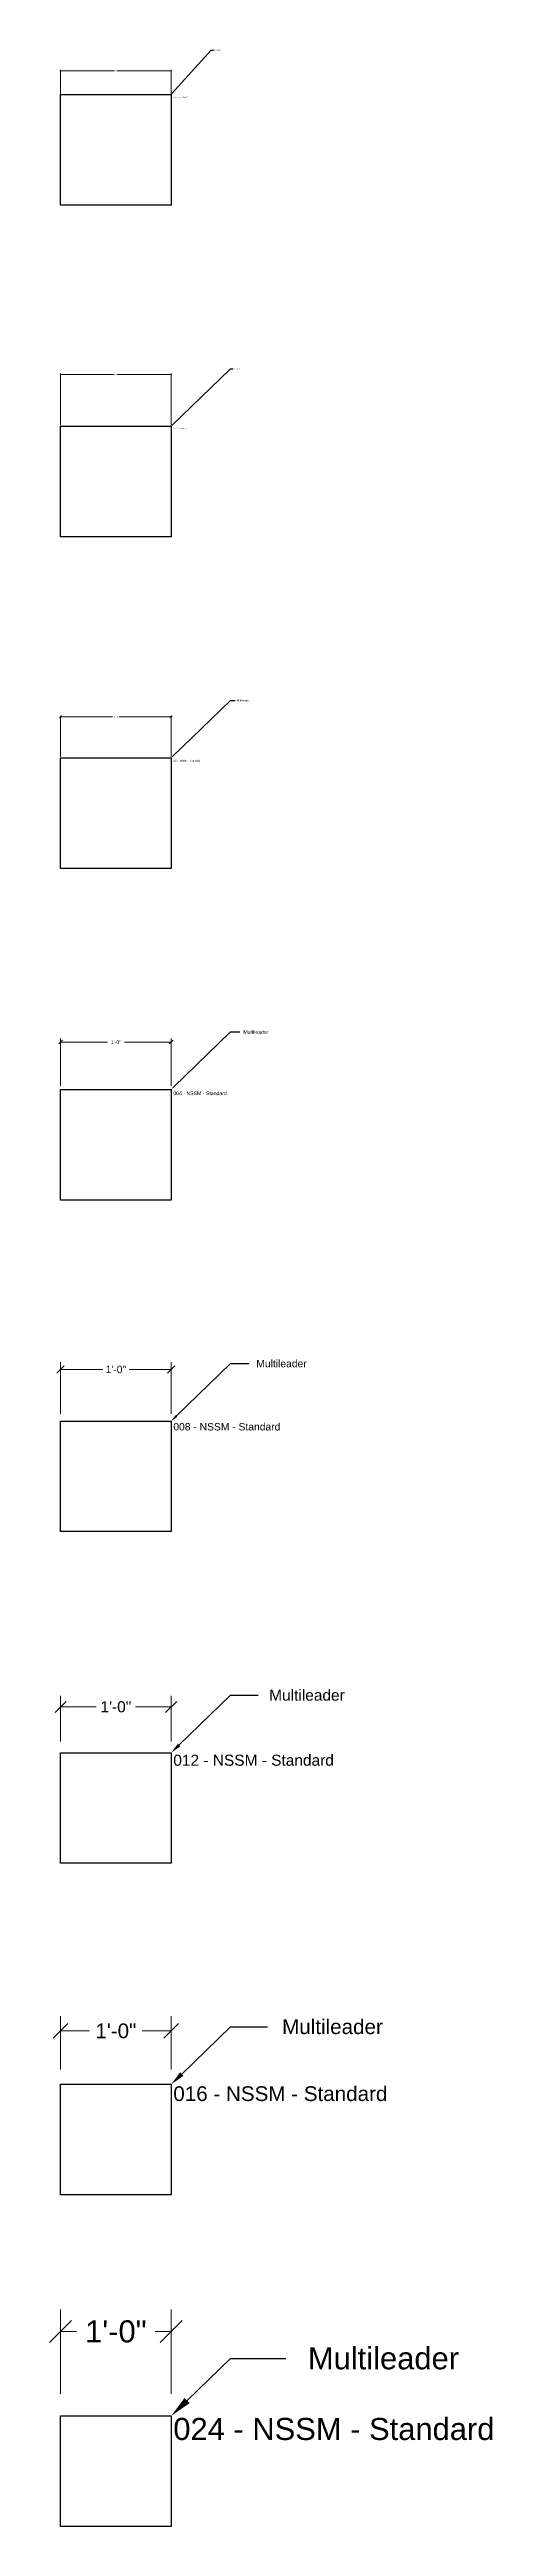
# Model space of a CAD drawing. Header units: inches. Extents: x -293 to 39679, y -468 to 488.
# Drawn here: x -211.1 to -163.1, y -142.8 to 126.1 of the extents above; entities that cross this region are included whole.
import ezdxf
from ezdxf import colors
from ezdxf.entities.mleader import LeaderData, LeaderLine
from ezdxf.math import Vec2, Vec3

# ---------------------------------------------------------------- set-up
doc = ezdxf.new("R2010")
doc.units = ezdxf.units.IN
doc.header["$MEASUREMENT"] = 0
doc.layers.get('Defpoints').update_dxf_attribs({"color": 3})
doc.layers.add('NSE-Call-Outs', color=51, linetype='Continuous', lineweight=13)
doc.layers.add('NSE-Dimensions', color=51, linetype='Continuous', lineweight=13)
doc.styles.add('001 - NSSM - Standard', font='arial.ttf', dxfattribs={"height": 0.1})
doc.styles.add('002 - NSSM - Standard', font='arial.ttf', dxfattribs={"height": 0.2})
doc.styles.add('004 - NSSM - Standard', font='arial.ttf', dxfattribs={"height": 0.4})
doc.styles.add('008 - NSSM - Standard', font='arial.ttf', dxfattribs={"height": 0.8})
doc.styles.add('012 - NSSM - Standard', font='arial.ttf', dxfattribs={"height": 1.2})
doc.styles.add('016 - NSSM - Standard', font='arial.ttf', dxfattribs={"height": 1.6})
doc.styles.add('024 - NSSM - Standard', font='arial.ttf', dxfattribs={"height": 2.4})
doc.styles.add('Anno - NSSM - Standard', font='arial.ttf', dxfattribs={"height": 0.1})
doc.dimstyles.new('001 - NSSM - Standard', dxfattribs={"dimtxt": 0.1, "dimasz": 0.1, "dimexe": 0.1, "dimexo": 0.1, "dimgap": 0.05, "dimtad": 0, "dimtih": 1, "dimtoh": 1, "dimdec": 4, "dimzin": 3, "dimdsep": 46, "dimlunit": 4, "dimtxsty": '001 - NSSM - Standard', "dimblk": 'OBLIQUE', "dimcen": 0.1, "dimclrd": 256, "dimclre": 256, "dimclrt": 256, "dimadec": 0, "dimazin": 0, "dimtfac": 0.7, "dimtdec": 4, "dimtmove": 1, "dimatfit": 2, "dimfxl": 1, "dimtfill": 1, "dimtfillclr": 11, "dimfrac": 1, "dimtolj": 1, "dimtzin": 0, "dimlwd": 0, "dimlwe": 0, "dimarcsym": 0})
doc.dimstyles.new('002 - NSSM - Standard', dxfattribs={"dimtxt": 0.2, "dimasz": 0.2, "dimexe": 0.1, "dimexo": 0.1, "dimgap": 0.1, "dimtad": 0, "dimtih": 1, "dimtoh": 1, "dimdec": 4, "dimzin": 3, "dimdsep": 46, "dimlunit": 4, "dimtxsty": '002 - NSSM - Standard', "dimblk": 'OBLIQUE', "dimcen": 0.2, "dimclrd": 256, "dimclre": 256, "dimclrt": 256, "dimadec": 0, "dimazin": 0, "dimtfac": 0.7, "dimtdec": 4, "dimtmove": 1, "dimatfit": 2, "dimfxl": 1, "dimtfill": 1, "dimtfillclr": 11, "dimfrac": 1, "dimtolj": 1, "dimtzin": 0, "dimlwd": 0, "dimlwe": 0, "dimarcsym": 0})
doc.dimstyles.new('004 - NSSM - Standard', dxfattribs={"dimtxt": 0.4, "dimasz": 0.4, "dimexe": 0.4, "dimexo": 0.4, "dimgap": 0.4, "dimtad": 0, "dimtih": 1, "dimtoh": 1, "dimdec": 4, "dimzin": 3, "dimdsep": 46, "dimlunit": 4, "dimtxsty": '004 - NSSM - Standard', "dimblk": 'OBLIQUE', "dimcen": 0.4, "dimclrd": 51, "dimclre": 51, "dimclrt": 256, "dimadec": 0, "dimazin": 0, "dimtfac": 0.7, "dimtdec": 4, "dimtmove": 1, "dimatfit": 2, "dimfxl": 1, "dimtfill": 1, "dimtfillclr": 11, "dimfrac": 1, "dimtolj": 1, "dimtzin": 0, "dimlwd": 0, "dimlwe": 0, "dimarcsym": 0})
doc.dimstyles.new('008 - NSSM - Standard', dxfattribs={"dimtxt": 0.8, "dimasz": 0.8, "dimexe": 0.8, "dimexo": 0.8, "dimgap": 0.4, "dimtad": 0, "dimtih": 1, "dimtoh": 1, "dimdec": 4, "dimzin": 3, "dimdsep": 46, "dimlunit": 4, "dimtxsty": '008 - NSSM - Standard', "dimblk": 'OBLIQUE', "dimcen": 0.8, "dimclrd": 256, "dimclre": 256, "dimclrt": 256, "dimadec": 0, "dimazin": 0, "dimtfac": 0.7, "dimtdec": 4, "dimtmove": 1, "dimatfit": 2, "dimfxl": 1, "dimtfill": 1, "dimtfillclr": 11, "dimfrac": 1, "dimtolj": 1, "dimtzin": 0, "dimlwd": 0, "dimlwe": 0, "dimarcsym": 0})
doc.dimstyles.new('012 - NSSM - Standard', dxfattribs={"dimtxt": 1.2, "dimasz": 1.2, "dimexe": 1.2, "dimexo": 1.2, "dimgap": 0.6, "dimtad": 0, "dimtih": 1, "dimtoh": 1, "dimdec": 4, "dimzin": 3, "dimdsep": 46, "dimlunit": 4, "dimtxsty": '012 - NSSM - Standard', "dimblk": 'OBLIQUE', "dimcen": 1.2, "dimclrd": 256, "dimclre": 256, "dimclrt": 256, "dimadec": 0, "dimazin": 0, "dimtfac": 0.7, "dimtdec": 4, "dimtmove": 1, "dimatfit": 2, "dimfxl": 1, "dimtfill": 1, "dimtfillclr": 11, "dimfrac": 1, "dimtolj": 1, "dimtzin": 0, "dimlwd": 0, "dimlwe": 0, "dimarcsym": 0})
doc.dimstyles.new('016 - NSSM - Standard', dxfattribs={"dimtxt": 1.6, "dimasz": 1.6, "dimexe": 1.6, "dimexo": 1.6, "dimgap": 0.8, "dimtad": 0, "dimtih": 1, "dimtoh": 1, "dimdec": 4, "dimzin": 3, "dimdsep": 46, "dimlunit": 4, "dimtxsty": '016 - NSSM - Standard', "dimblk": 'OBLIQUE', "dimcen": 1.6, "dimclrd": 256, "dimclre": 256, "dimclrt": 256, "dimadec": 0, "dimazin": 0, "dimtfac": 0.7, "dimtdec": 4, "dimtmove": 1, "dimatfit": 2, "dimfxl": 1, "dimtfill": 1, "dimtfillclr": 11, "dimfrac": 1, "dimtolj": 1, "dimtzin": 0, "dimlwd": 0, "dimlwe": 0, "dimarcsym": 0})
doc.dimstyles.new('024 - NSSM - Standard', dxfattribs={"dimtxt": 2.4, "dimasz": 2.4, "dimexe": 2.4, "dimexo": 2.4, "dimgap": 1.2, "dimtad": 0, "dimtih": 1, "dimtoh": 1, "dimdec": 4, "dimzin": 3, "dimdsep": 46, "dimlunit": 4, "dimtxsty": '024 - NSSM - Standard', "dimblk": 'OBLIQUE', "dimcen": 2.4, "dimclrd": 256, "dimclre": 256, "dimclrt": 256, "dimadec": 0, "dimazin": 0, "dimtfac": 0.7, "dimtdec": 4, "dimtmove": 1, "dimatfit": 2, "dimfxl": 1, "dimtfill": 1, "dimtfillclr": 11, "dimfrac": 1, "dimtolj": 1, "dimtzin": 0, "dimlwd": 0, "dimlwe": 0, "dimarcsym": 0})
doc.dimstyles.new('Anno - NSSM - Standard', dxfattribs={"dimtxt": 0.1, "dimasz": 0.1, "dimexe": 0.1, "dimexo": 0.0625, "dimgap": 0.05, "dimtad": 0, "dimtih": 1, "dimtoh": 1, "dimdec": 4, "dimzin": 3, "dimdsep": 46, "dimlunit": 5, "dimtxsty": 'Anno - NSSM - Standard', "dimblk": 'OBLIQUE', "dimcen": 0.1, "dimclrd": 256, "dimclre": 256, "dimclrt": 256, "dimadec": 0, "dimazin": 0, "dimtfac": 0.7, "dimtdec": 4, "dimtmove": 1, "dimatfit": 2, "dimfxl": 1, "dimtfill": 1, "dimtfillclr": 11, "dimfrac": 1, "dimtolj": 1, "dimtzin": 0, "dimlwd": 0, "dimlwe": 0, "dimarcsym": 0})

msp = doc.modelspace()

# ---------------------------------------------------------------- texts
at = {"layer": 'NSE-Call-Outs', "attachment_point": 1}
for s, width, insert, char_height, style in [('001 - NSSM - Standard', 1.545868, (-197.7066, 85.0205), 0.1, '001 - NSSM - Standard'), ('002 - NSSM - Standard', 3.8825908, (-197.7066, 49.0205), 0.2, '002 - NSSM - Standard'), ('004 - NSSM - Standard', 10.9465967, (-197.7066, 13.0205), 0.4, '004 - NSSM - Standard'), ('008 - NSSM - Standard', 13.5386218, (-197.7066, -22.9795), 0.8, '008 - NSSM - Standard'), ('\\A1;012 - NSSM - Standard', 29.3004436, (-197.7066, -58.9795), 1.2, '012 - NSSM - Standard'), ('016 - NSSM - Standard', 28.5256362, (-197.7066, -94.9795), 1.6, '016 - NSSM - Standard'), ('024 - NSSM - Standard', 41.3540218, (-197.7066, -130.9795), 2.4, '024 - NSSM - Standard')]:
    msp.add_mtext_dynamic_manual_height_columns(s, width=width, gutter_width=0.5, heights=[0], dxfattribs=dict(at, insert=insert, char_height=char_height, style=style))

# ---------------------------------------------------------------- blocks, each defined once
blk = doc.blocks.new('_Oblique')
at = {"color": 0, "linetype": 'ByBlock', "lineweight": -2}
blk.add_line((-0.5, -0.5), (0.5, 0.5), dxfattribs=at)
blk = doc.blocks.new('*D10')
at = {"layer": 'Defpoints', "color": 0, "transparency": 16777216}
for p in [(-209.94, 123.81), (-209.94, 121.24), (-197.94, 121.24)]:
    blk.add_point(p, dxfattribs=at)
at = {"layer": 'NSE-Dimensions', "lineweight": 0, "transparency": 16777216}
for p, q in [((-209.94, 121.3), (-209.94, 123.91)), ((-209.94, 123.81), (-204.08, 123.81)), ((-197.94, 123.81), (-203.79, 123.81)), ((-197.94, 121.3), (-197.94, 123.91))]:
    blk.add_line(p, q, dxfattribs=at)
at = {"layer": 'NSE-Dimensions', "lineweight": 0, "transparency": 16777216, "xscale": 0.1, "yscale": 0.1, "zscale": 0.1, "rotation": 180}
blk.add_blockref('_Oblique', (-209.94, 123.81), dxfattribs=at)
at = {"layer": 'NSE-Dimensions', "lineweight": 0, "transparency": 16777216, "xscale": 0.1, "yscale": 0.1, "zscale": 0.1}
blk.add_blockref('_Oblique', (-197.94, 123.81), dxfattribs=at)
at = {"layer": 'NSE-Dimensions', "transparency": 16777216, "insert": (-203.94, 123.81), "char_height": 0.1, "attachment_point": 5, "style": 'Anno - NSSM - Standard', "bg_fill": 3, "box_fill_scale": 1.25, "bg_fill_color": 256, "bg_fill_true_color": 13158600, "bg_fill_transparency": 0}
blk.add_mtext('\\A1;12"', dxfattribs=at)
blk = doc.blocks.new('*D11')
at = {"layer": 'Defpoints', "color": 0, "transparency": 16777216}
for p in [(-209.94, 90.85), (-209.94, 85.24), (-197.94, 85.24)]:
    blk.add_point(p, dxfattribs=at)
at = {"layer": 'NSE-Dimensions', "lineweight": 0, "transparency": 16777216}
for p, q in [((-209.94, 85.34), (-209.94, 90.95)), ((-209.94, 90.85), (-204.11, 90.85)), ((-197.94, 90.85), (-203.76, 90.85)), ((-197.94, 85.34), (-197.94, 90.95))]:
    blk.add_line(p, q, dxfattribs=at)
at = {"layer": 'NSE-Dimensions', "lineweight": 0, "transparency": 16777216, "xscale": 0.1, "yscale": 0.1, "zscale": 0.1, "rotation": 180}
blk.add_blockref('_Oblique', (-209.94, 90.85), dxfattribs=at)
at = {"layer": 'NSE-Dimensions', "lineweight": 0, "transparency": 16777216, "xscale": 0.1, "yscale": 0.1, "zscale": 0.1}
blk.add_blockref('_Oblique', (-197.94, 90.85), dxfattribs=at)
at = {"layer": 'NSE-Dimensions', "transparency": 16777216, "insert": (-203.94, 90.85), "char_height": 0.1, "attachment_point": 5, "style": '001 - NSSM - Standard', "bg_fill": 3, "box_fill_scale": 1.25, "bg_fill_color": 256, "bg_fill_true_color": 13158600, "bg_fill_transparency": 0}
blk.add_mtext('\\A1;1\'-0"', dxfattribs=at)
blk = doc.blocks.new('*D12')
at = {"layer": 'Defpoints', "color": 0, "transparency": 16777216}
for p in [(-197.94, 53.69), (-209.94, 49.24), (-197.94, 49.24)]:
    blk.add_point(p, dxfattribs=at)
at = {"layer": 'NSE-Dimensions', "lineweight": 0, "transparency": 16777216}
for p, q in [((-209.94, 49.34), (-209.94, 53.79)), ((-197.94, 49.34), (-197.94, 53.79)), ((-209.94, 53.69), (-204.29, 53.69)), ((-197.94, 53.69), (-203.58, 53.69))]:
    blk.add_line(p, q, dxfattribs=at)
at = {"layer": 'NSE-Dimensions', "lineweight": 0, "transparency": 16777216, "xscale": 0.2, "yscale": 0.2, "zscale": 0.2, "rotation": 180}
blk.add_blockref('_Oblique', (-209.94, 53.69), dxfattribs=at)
at = {"layer": 'NSE-Dimensions', "lineweight": 0, "transparency": 16777216, "xscale": 0.2, "yscale": 0.2, "zscale": 0.2}
blk.add_blockref('_Oblique', (-197.94, 53.69), dxfattribs=at)
at = {"layer": 'NSE-Dimensions', "transparency": 16777216, "insert": (-203.94, 53.69), "char_height": 0.2, "attachment_point": 5, "style": '002 - NSSM - Standard', "bg_fill": 3, "box_fill_scale": 1.25, "bg_fill_color": 256, "bg_fill_true_color": 13158600, "bg_fill_transparency": 0}
blk.add_mtext('\\A1;1\'-0"', dxfattribs=at)
blk = doc.blocks.new('*D13')
at = {"layer": 'Defpoints', "color": 0, "transparency": 16777216}
for p in [(-209.94, 18.38), (-209.94, 13.24), (-197.94, 13.24)]:
    blk.add_point(p, dxfattribs=at)
at = {"layer": 'NSE-Dimensions', "color": 51, "lineweight": 0, "transparency": 16777216}
for p, q in [((-209.94, 13.64), (-209.94, 18.78)), ((-209.94, 18.38), (-204.85, 18.38)), ((-197.94, 18.38), (-203.02, 18.38)), ((-197.94, 13.64), (-197.94, 18.78))]:
    blk.add_line(p, q, dxfattribs=at)
at = {"layer": 'NSE-Dimensions', "color": 51, "lineweight": 0, "transparency": 16777216, "xscale": 0.4, "yscale": 0.4, "zscale": 0.4, "rotation": 180}
blk.add_blockref('_Oblique', (-209.94, 18.38), dxfattribs=at)
at = {"layer": 'NSE-Dimensions', "color": 51, "lineweight": 0, "transparency": 16777216, "xscale": 0.4, "yscale": 0.4, "zscale": 0.4}
blk.add_blockref('_Oblique', (-197.94, 18.38), dxfattribs=at)
at = {"layer": 'NSE-Dimensions', "transparency": 16777216, "insert": (-203.94, 18.38), "char_height": 0.4, "attachment_point": 5, "style": '004 - NSSM - Standard', "bg_fill": 3, "box_fill_scale": 1.25, "bg_fill_color": 256, "bg_fill_true_color": 13158600, "bg_fill_transparency": 0}
blk.add_mtext('\\A1;1\'-0"', dxfattribs=at)
blk = doc.blocks.new('*D14')
at = {"layer": 'Defpoints', "color": 0, "transparency": 16777216}
for p in [(-209.94, -17.16), (-209.94, -22.76), (-197.94, -22.76)]:
    blk.add_point(p, dxfattribs=at)
at = {"layer": 'NSE-Dimensions', "lineweight": 0, "transparency": 16777216}
for p, q in [((-209.94, -21.96), (-209.94, -16.36)), ((-209.94, -17.16), (-205.36, -17.16)), ((-197.94, -17.16), (-202.51, -17.16)), ((-197.94, -21.96), (-197.94, -16.36))]:
    blk.add_line(p, q, dxfattribs=at)
at = {"layer": 'NSE-Dimensions', "lineweight": 0, "transparency": 16777216, "xscale": 0.8, "yscale": 0.8, "zscale": 0.8, "rotation": 180}
blk.add_blockref('_Oblique', (-209.94, -17.16), dxfattribs=at)
at = {"layer": 'NSE-Dimensions', "lineweight": 0, "transparency": 16777216, "xscale": 0.8, "yscale": 0.8, "zscale": 0.8}
blk.add_blockref('_Oblique', (-197.94, -17.16), dxfattribs=at)
at = {"layer": 'NSE-Dimensions', "transparency": 16777216, "insert": (-203.94, -17.16), "char_height": 0.8, "attachment_point": 5, "style": '008 - NSSM - Standard', "bg_fill": 3, "box_fill_scale": 1.25, "bg_fill_color": 256, "bg_fill_true_color": 13158600, "bg_fill_transparency": 0}
blk.add_mtext('\\A1;1\'-0"', dxfattribs=at)
blk = doc.blocks.new('*D15')
at = {"layer": 'Defpoints', "color": 0, "transparency": 16777216}
for p in [(-197.94, -53.79), (-209.94, -58.76), (-197.94, -58.76)]:
    blk.add_point(p, dxfattribs=at)
at = {"layer": 'NSE-Dimensions', "lineweight": 0, "transparency": 16777216}
for p, q in [((-209.94, -57.56), (-209.94, -52.59)), ((-197.94, -57.56), (-197.94, -52.59)), ((-209.94, -53.79), (-206.07, -53.79)), ((-197.94, -53.79), (-201.8, -53.79))]:
    blk.add_line(p, q, dxfattribs=at)
at = {"layer": 'NSE-Dimensions', "lineweight": 0, "transparency": 16777216, "xscale": 1.2, "yscale": 1.2, "zscale": 1.2, "rotation": 180}
blk.add_blockref('_Oblique', (-209.94, -53.79), dxfattribs=at)
at = {"layer": 'NSE-Dimensions', "lineweight": 0, "transparency": 16777216, "xscale": 1.2, "yscale": 1.2, "zscale": 1.2}
blk.add_blockref('_Oblique', (-197.94, -53.79), dxfattribs=at)
at = {"layer": 'NSE-Dimensions', "transparency": 16777216, "insert": (-203.94, -53.79), "char_height": 1.2, "attachment_point": 5, "style": '012 - NSSM - Standard', "bg_fill": 3, "box_fill_scale": 1.25, "bg_fill_color": 256, "bg_fill_true_color": 13158600, "bg_fill_transparency": 0}
blk.add_mtext('\\A1;1\'-0"', dxfattribs=at)
blk = doc.blocks.new('*D16')
at = {"layer": 'Defpoints', "color": 0, "transparency": 16777216}
for p in [(-209.94, -88.97), (-209.94, -94.76), (-197.94, -94.76)]:
    blk.add_point(p, dxfattribs=at)
at = {"layer": 'NSE-Dimensions', "lineweight": 0, "transparency": 16777216}
for p, q in [((-209.94, -93.16), (-209.94, -87.37)), ((-197.94, -93.16), (-197.94, -87.37)), ((-209.94, -88.97), (-206.79, -88.97)), ((-197.94, -88.97), (-201.08, -88.97))]:
    blk.add_line(p, q, dxfattribs=at)
at = {"layer": 'NSE-Dimensions', "lineweight": 0, "transparency": 16777216, "xscale": 1.6, "yscale": 1.6, "zscale": 1.6, "rotation": 180}
blk.add_blockref('_Oblique', (-209.94, -88.97), dxfattribs=at)
at = {"layer": 'NSE-Dimensions', "lineweight": 0, "transparency": 16777216, "xscale": 1.6, "yscale": 1.6, "zscale": 1.6}
blk.add_blockref('_Oblique', (-197.94, -88.97), dxfattribs=at)
at = {"layer": 'NSE-Dimensions', "transparency": 16777216, "insert": (-203.94, -88.97), "char_height": 1.6, "attachment_point": 5, "style": '016 - NSSM - Standard', "bg_fill": 3, "box_fill_scale": 1.25, "bg_fill_color": 256, "bg_fill_true_color": 13158600, "bg_fill_transparency": 0}
blk.add_mtext('\\A1;1\'-0"', dxfattribs=at)
blk = doc.blocks.new('*D17')
at = {"layer": 'Defpoints', "color": 0, "transparency": 16777216}
for p in [(-197.94, -121.6), (-209.94, -130.76), (-197.94, -130.76)]:
    blk.add_point(p, dxfattribs=at)
at = {"layer": 'NSE-Dimensions', "lineweight": 0, "transparency": 16777216}
for p, q in [((-209.94, -128.36), (-209.94, -119.2)), ((-197.94, -128.36), (-197.94, -119.2)), ((-209.94, -121.6), (-208.21, -121.6)), ((-197.94, -121.6), (-199.66, -121.6))]:
    blk.add_line(p, q, dxfattribs=at)
at = {"layer": 'NSE-Dimensions', "lineweight": 0, "transparency": 16777216, "xscale": 2.4, "yscale": 2.4, "zscale": 2.4, "rotation": 180}
blk.add_blockref('_Oblique', (-209.94, -121.6), dxfattribs=at)
at = {"layer": 'NSE-Dimensions', "lineweight": 0, "transparency": 16777216, "xscale": 2.4, "yscale": 2.4, "zscale": 2.4}
blk.add_blockref('_Oblique', (-197.94, -121.6), dxfattribs=at)
at = {"layer": 'NSE-Dimensions', "transparency": 16777216, "insert": (-203.94, -121.6), "char_height": 2.4, "attachment_point": 5, "style": '024 - NSSM - Standard', "bg_fill": 3, "box_fill_scale": 1.25, "bg_fill_color": 256, "bg_fill_true_color": 13158600, "bg_fill_transparency": 0}
blk.add_mtext('\\A1;1\'-0"', dxfattribs=at)

# ---------------------------------------------------------------- linework, layer by layer
at = {"layer": 'Defpoints'}
for points in [[(-209.93558, 121.23692), (-197.93558, 121.23692), (-197.93558, 109.23692), (-209.93558, 109.23692)], [(-209.93558, 85.23692), (-197.93558, 85.23692), (-197.93558, 73.23692), (-209.93558, 73.23692)], [(-209.93558, 49.23692), (-197.93558, 49.23692), (-197.93558, 37.23692), (-209.93558, 37.23692)], [(-209.93558, 13.23692), (-197.93558, 13.23692), (-197.93558, 1.23692), (-209.93558, 1.23692)], [(-209.93558, -22.76308), (-197.93558, -22.76308), (-197.93558, -34.76308), (-209.93558, -34.76308)], [(-209.93558, -58.76308), (-197.93558, -58.76308), (-197.93558, -70.76308), (-209.93558, -70.76308)], [(-209.93558, -94.76308), (-197.93558, -94.76308), (-197.93558, -106.76308), (-209.93558, -106.76308)], [(-209.93558, -130.76308), (-197.93558, -130.76308), (-197.93558, -142.76308), (-209.93558, -142.76308)]]:
    msp.add_lwpolyline(points, close=True, dxfattribs=at)

msp.set_redraw_order([(e.dxf.handle, doc.entitydb.next_handle()) for e in msp.query("TEXT MTEXT ATTDEF DIMENSION ARC_DIMENSION")])  # texts and dimensions are drawn at this point

# ---------------------------------------------------------------- leaders
at = {"layer": 'NSE-Call-Outs'}
ml = msp.add_multileader_mtext('Standard', dxfattribs=at)
ml.set_content('\\A1;{\\H1x;Multileader}', color=256, style='Anno - NSSM - Standard')
ml.set_leader_properties(color=256)
ml.build(insert=Vec2(0, 0))
ml.multileader.update_dxf_attribs({"dogleg_length": 0.25, "arrow_head_size": 0.1})
ctx = ml.context
ctx.base_point, ctx.char_height, ctx.arrow_head_size, ctx.landing_gap_size, ctx.plane_origin = Vec3(-193.35787, 126.07462), 0.1, 0.1, 0.1, Vec3(-197.93558, 121.29942)
notes = []
notes.append((ctx, [(0, (1, 1, 0), (-193.60787, 126.07462), (1, 0), 0.25, [(0, [(-197.93558, 121.29942)], 0, [])])]))
ctx.mtext.insert, ctx.mtext.flow_direction = Vec3(-193.25787, 126.12544), 5
for ctx, leaders in notes:
    for number, flags, end, landing, length, lines in leaders:
        leader = LeaderData()
        leader.index, (leader.has_last_leader_line, leader.has_dogleg_vector, leader.attachment_direction) = number, flags
        leader.last_leader_point, leader.dogleg_vector, leader.dogleg_length = Vec3(end), Vec3(landing), length
        for number, points, colour, breaks in lines:
            line = LeaderLine()
            line.index, line.vertices, line.color, line.breaks = number, Vec3.list(points), colors.encode_raw_color(colour), breaks
            leader.lines.append(line)
        ctx.leaders.append(leader)

# ---------------------------------------------------------------- next in the draw order: dimensions: what is measured, and where the dimension line sits
at = {"layer": 'NSE-Dimensions'}
dim = msp.add_linear_dim(base=(-209.93558, 123.81148), p1=(-197.93558, 121.23692), p2=(-209.93558, 121.23692), dimstyle='Anno - NSSM - Standard', override={"dimscale": 0, "dimpost": '"', "dimtix": 0, "dimtofl": 1, "dimtmove": 1, "dimatfit": 2}, dxfattribs=at)
dim.commit()
dim.dimension.update_dxf_attribs({"geometry": '*D10', "text_midpoint": (-203.93558, 123.81148)})
for base, p1, p2, dimstyle, picture, middle in [((-209.93558, 90.84501), (-197.93558, 85.23692), (-209.93558, 85.23692), '001 - NSSM - Standard', '*D11', (-203.93558, 90.84501)), ((-197.93558, 53.68713), (-209.93558, 49.23692), (-197.93558, 49.23692), '002 - NSSM - Standard', '*D12', (-203.93558, 53.68713)), ((-209.93558, 18.38416), (-197.93558, 13.23692), (-209.93558, 13.23692), '004 - NSSM - Standard', '*D13', (-203.93558, 18.38416)), ((-209.93558, -17.16176), (-197.93558, -22.76308), (-209.93558, -22.76308), '008 - NSSM - Standard', '*D14', (-203.93558, -17.16176)), ((-197.93558, -53.78986), (-209.93558, -58.76308), (-197.93558, -58.76308), '012 - NSSM - Standard', '*D15', (-203.93558, -53.78986)), ((-209.93558, -88.97099), (-197.93558, -94.76308), (-209.93558, -94.76308), '016 - NSSM - Standard', '*D16', (-203.93558, -88.97099)), ((-197.93558, -121.60263), (-209.93558, -130.76308), (-197.93558, -130.76308), '024 - NSSM - Standard', '*D17', (-203.93558, -121.60263))]:
    dim = msp.add_linear_dim(base=base, p1=p1, p2=p2, dimstyle=dimstyle, dxfattribs=at)
    dim.commit()
    dim.dimension.update_dxf_attribs({"geometry": picture, "text_midpoint": middle})

# ---------------------------------------------------------------- next in the draw order: texts
at = {"layer": 'NSE-Call-Outs', "insert": (-197.7066, 121.0205), "char_height": 0.1, "width": 1.545868, "attachment_point": 1, "style": 'Anno - NSSM - Standard'}
msp.add_mtext('Anno - NSSM - Standard', dxfattribs=at)

# ---------------------------------------------------------------- next in the draw order: leaders
at = {"layer": 'NSE-Call-Outs'}
ml = msp.add_multileader_mtext('Standard', dxfattribs=at)
ml.set_content('Multileader', color=256, style='001 - NSSM - Standard')
ml.set_leader_properties(color=256)
ml.build(insert=Vec2(0, 0))
ml.multileader.update_dxf_attribs({"dogleg_length": 0.25, "arrow_head_size": 0.1})
ctx = ml.context
ctx.base_point, ctx.char_height, ctx.arrow_head_size, ctx.landing_gap_size, ctx.plane_origin = Vec3(-191.25237, 91.47516), 0.1, 0.1, 0.1, Vec3(-197.93558, 85.23692)
notes = []
notes.append((ctx, [(0, (1, 1, 0), (-191.50237, 91.47516), (1, 0), 0.25, [(0, [(-197.93558, 85.23692)], 0, [])])]))
ctx.mtext.insert, ctx.mtext.flow_direction = Vec3(-191.15237, 91.52598), 5
ml = msp.add_multileader_mtext('Standard', dxfattribs=at)
ml.set_content('Multileader', color=256, style='002 - NSSM - Standard')
ml.set_leader_properties(color=256)
ml.build(insert=Vec2(0, 0))
ml.multileader.update_dxf_attribs({"dogleg_length": 0.5, "arrow_head_size": 0.2})
ctx = ml.context
ctx.base_point, ctx.char_height, ctx.arrow_head_size, ctx.landing_gap_size, ctx.plane_origin = Vec3(-191.00237, 55.47516), 0.2, 0.2, 0.2, Vec3(-197.93558, 49.23692)
notes.append((ctx, [(0, (1, 1, 0), (-191.50237, 55.47516), (1, 0), 0.5, [(0, [(-197.93558, 49.23692)], 0, [])])]))
ctx.mtext.insert, ctx.mtext.flow_direction = Vec3(-190.80237, 55.5768), 5
ml = msp.add_multileader_mtext('Standard', dxfattribs=at)
ml.set_content('Multileader', color=256, style='004 - NSSM - Standard')
ml.set_leader_properties(color=256)
ml.build(insert=Vec2(0, 0))
ml.multileader.update_dxf_attribs({"dogleg_length": 1, "arrow_head_size": 0.4})
ctx = ml.context
ctx.base_point, ctx.char_height, ctx.arrow_head_size, ctx.landing_gap_size, ctx.plane_origin = Vec3(-190.50237, 19.47516), 0.4, 0.4, 0.4, Vec3(-197.93558, 13.23692)
notes.append((ctx, [(0, (1, 1, 0), (-191.50237, 19.47516), (1, 0), 1, [(0, [(-197.93558, 13.23692)], 0, [])])]))
ctx.mtext.insert, ctx.mtext.flow_direction = Vec3(-190.10237, 19.67843), 5
ml = msp.add_multileader_mtext('Standard', dxfattribs=at)
ml.set_content('Multileader', color=256, style='008 - NSSM - Standard')
ml.set_leader_properties(color=256)
ml.build(insert=Vec2(0, 0))
ml.multileader.update_dxf_attribs({"dogleg_length": 2, "arrow_head_size": 0.8})
ctx = ml.context
ctx.base_point, ctx.char_height, ctx.arrow_head_size, ctx.landing_gap_size, ctx.plane_origin = Vec3(-189.50237, -16.52484), 0.8, 0.8, 0.8, Vec3(-197.93558, -22.76308)
notes.append((ctx, [(0, (1, 1, 0), (-191.50237, -16.52484), (1, 0), 2, [(0, [(-197.93558, -22.76308)], 0, [])])]))
ctx.mtext.insert, ctx.mtext.flow_direction = Vec3(-188.70237, -16.11829), 5
ml = msp.add_multileader_mtext('Standard', dxfattribs=at)
ml.set_content('\\A1;Multileader', color=256, style='012 - NSSM - Standard')
ml.set_leader_properties(color=256)
ml.build(insert=Vec2(0, 0))
ml.multileader.update_dxf_attribs({"dogleg_length": 3, "arrow_head_size": 1.2})
ctx = ml.context
ctx.base_point, ctx.char_height, ctx.arrow_head_size, ctx.landing_gap_size, ctx.plane_origin = Vec3(-188.50237, -52.52484), 1.2, 1.2, 1.2, Vec3(-197.93558, -58.76308)
notes.append((ctx, [(0, (1, 1, 0), (-191.50237, -52.52484), (1, 0), 3, [(0, [(-197.93558, -58.76308)], 0, [])])]))
ctx.mtext.insert, ctx.mtext.flow_direction = Vec3(-187.30237, -51.91502), 5
ml = msp.add_multileader_mtext('Standard', dxfattribs=at)
ml.set_content('Multileader', color=256, style='016 - NSSM - Standard')
ml.set_leader_properties(color=256)
ml.build(insert=Vec2(0, 0))
ml.multileader.update_dxf_attribs({"dogleg_length": 4, "arrow_head_size": 1.6})
ctx = ml.context
ctx.base_point, ctx.char_height, ctx.arrow_head_size, ctx.landing_gap_size, ctx.plane_origin = Vec3(-187.50237, -88.52484), 1.6, 1.6, 1.6, Vec3(-197.93558, -94.76308)
notes.append((ctx, [(0, (1, 1, 0), (-191.50237, -88.52484), (1, 0), 4, [(0, [(-197.93558, -94.76308)], 0, [])])]))
ctx.mtext.insert, ctx.mtext.flow_direction = Vec3(-185.90237, -87.71174), 5
ml = msp.add_multileader_mtext('Standard', dxfattribs=at)
ml.set_content('Multileader', color=256, style='024 - NSSM - Standard')
ml.set_leader_properties(color=256)
ml.build(insert=Vec2(0, 0))
ml.multileader.update_dxf_attribs({"dogleg_length": 6, "arrow_head_size": 2.4})
ctx = ml.context
ctx.base_point, ctx.char_height, ctx.arrow_head_size, ctx.landing_gap_size, ctx.plane_origin = Vec3(-185.50237, -124.52484), 2.4, 2.4, 2.4, Vec3(-197.93558, -130.76308)
notes.append((ctx, [(0, (1, 1, 0), (-191.50237, -124.52484), (1, 0), 6, [(0, [(-197.93558, -130.76308)], 0, [])])]))
ctx.mtext.insert, ctx.mtext.flow_direction = Vec3(-183.10237, -123.30519), 5
for ctx, leaders in notes:
    for number, flags, end, landing, length, lines in leaders:
        leader = LeaderData()
        leader.index, (leader.has_last_leader_line, leader.has_dogleg_vector, leader.attachment_direction) = number, flags
        leader.last_leader_point, leader.dogleg_vector, leader.dogleg_length = Vec3(end), Vec3(landing), length
        for number, points, colour, breaks in lines:
            line = LeaderLine()
            line.index, line.vertices, line.color, line.breaks = number, Vec3.list(points), colors.encode_raw_color(colour), breaks
            leader.lines.append(line)
        ctx.leaders.append(leader)

doc.saveas('drawing.dxf')
